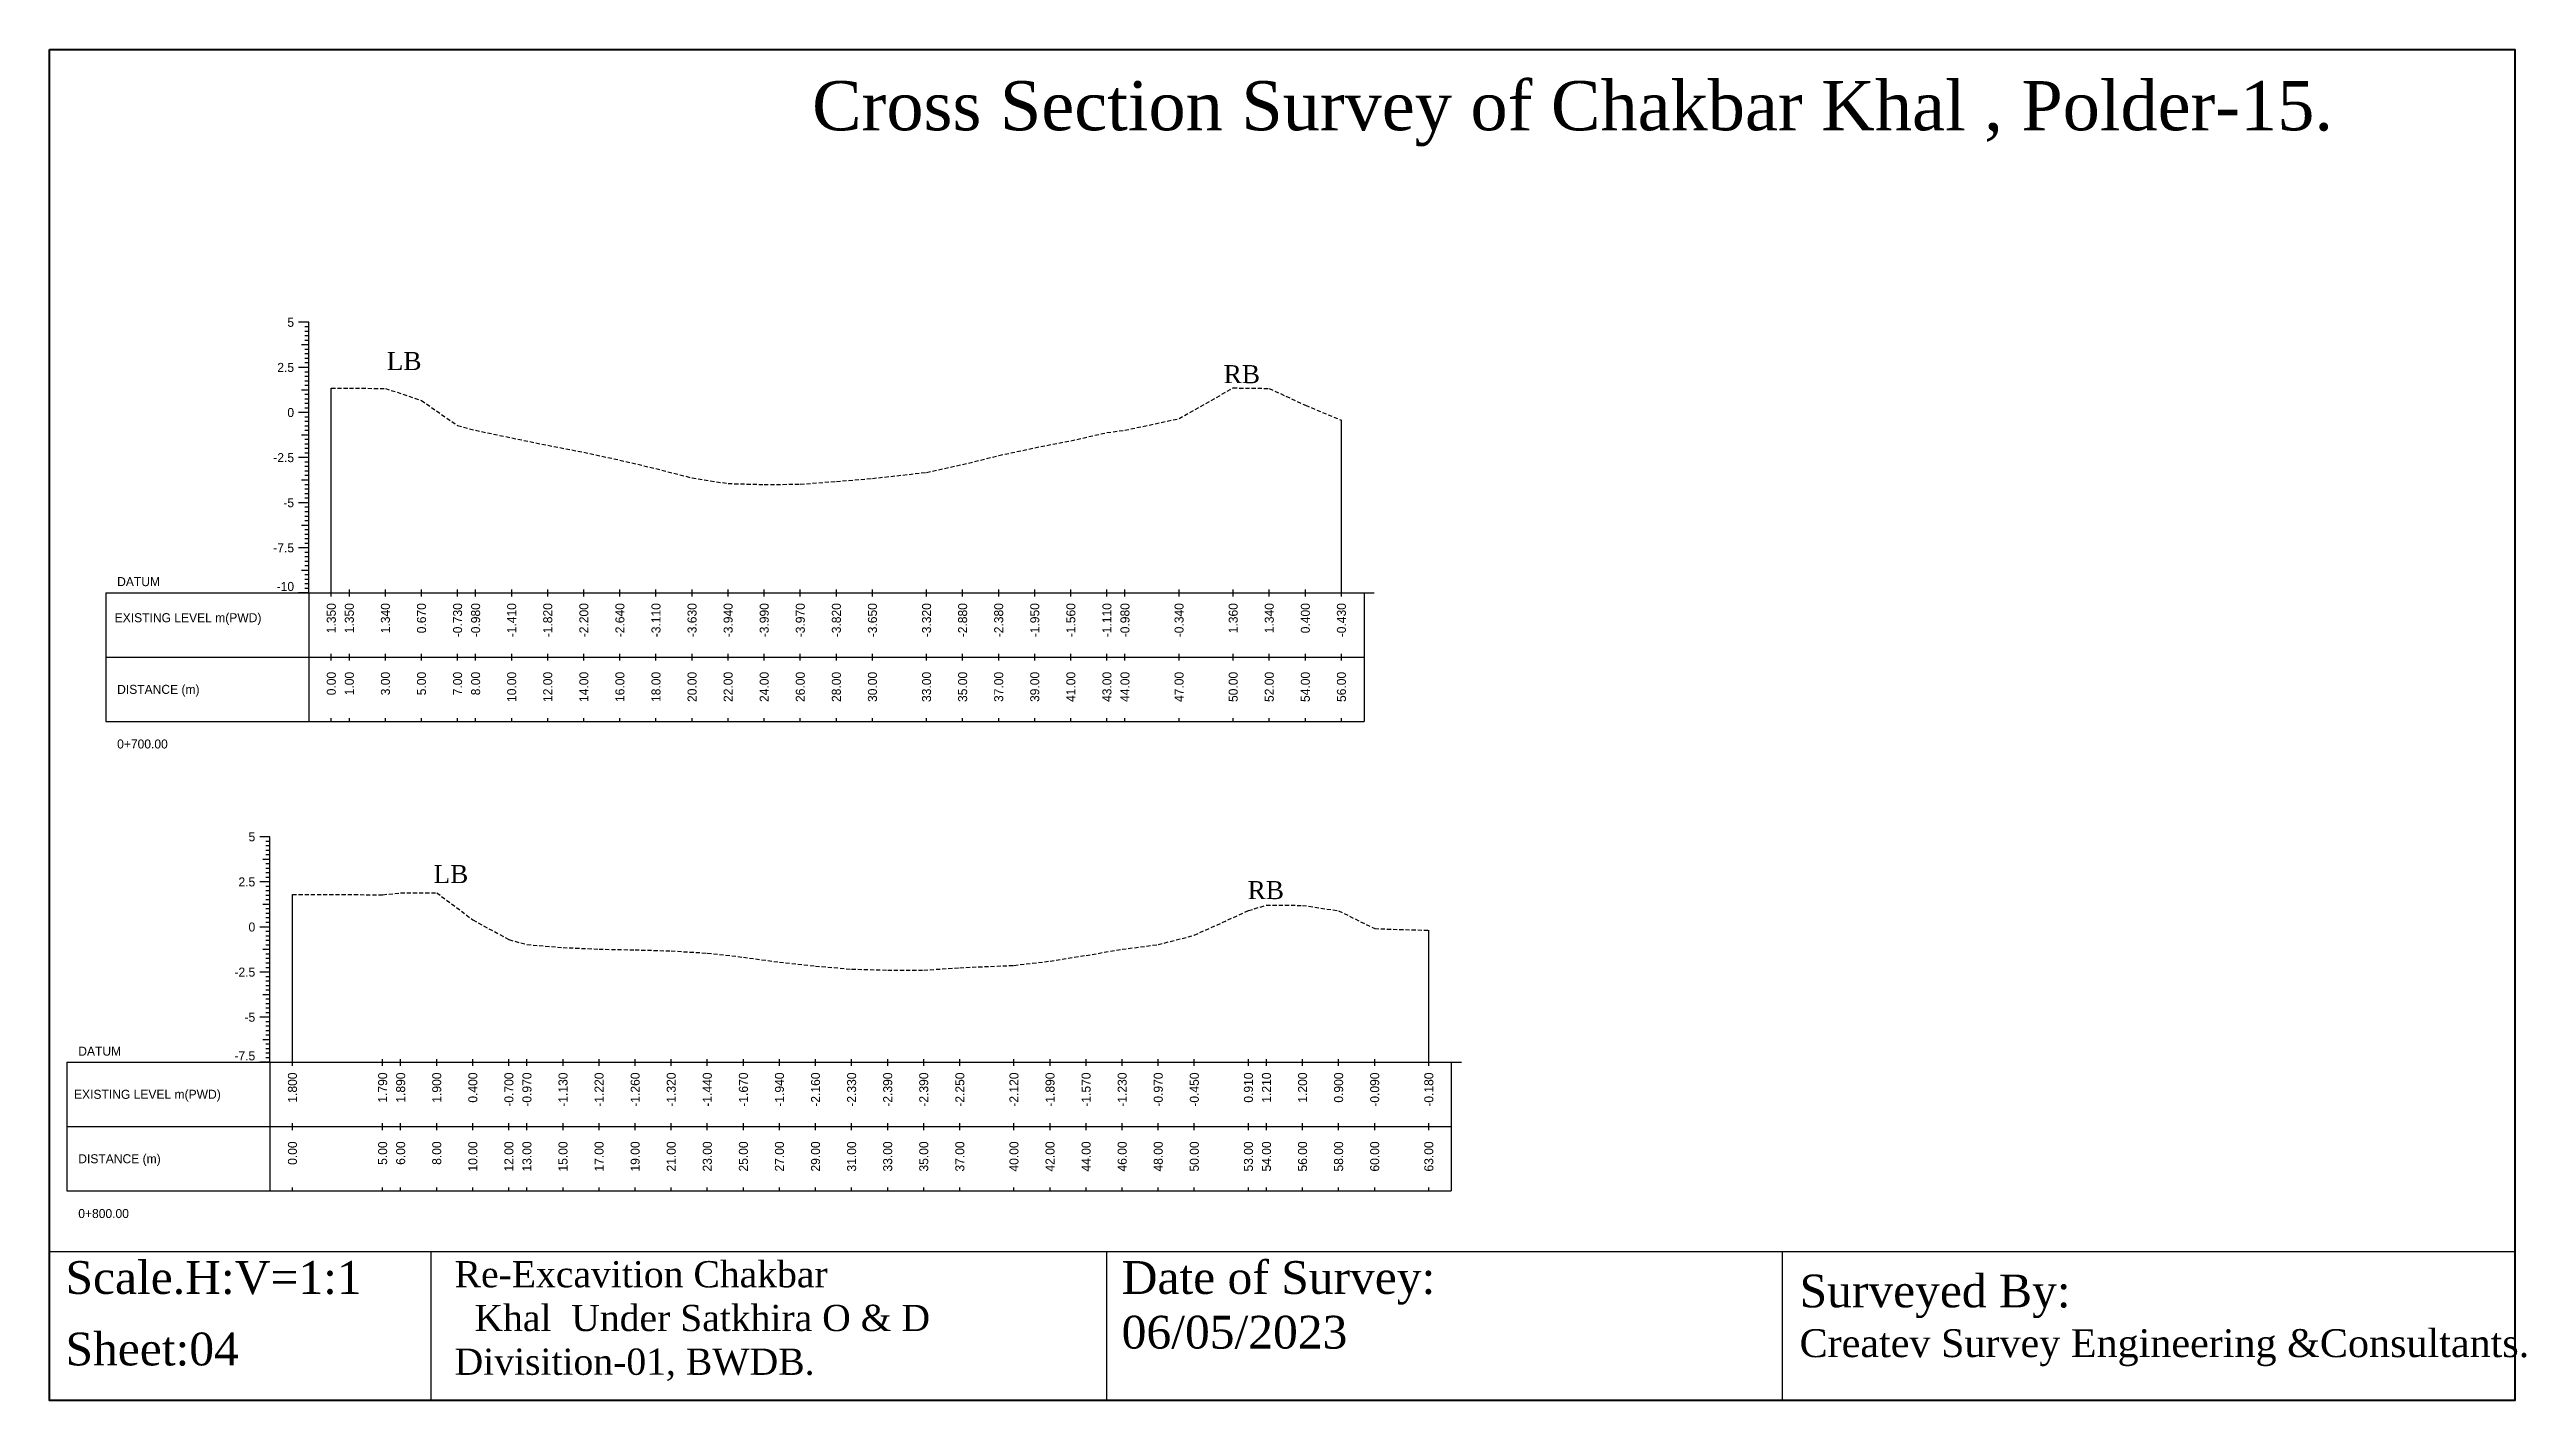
# Model space of a CAD drawing. Header units: inches. Extents: x 6579 to 9220, y -2276 to -1013.
# Drawn here: x 6579.3 to 6730.4, y -1534.4 to -1452.1 of the extents above; entities that cross this region are included whole.
import ezdxf
from ezdxf.enums import TextEntityAlignment as Align

# ---------------------------------------------------------------- set-up
doc = ezdxf.new("R2010")
doc.units = ezdxf.units.IN
doc.header["$MEASUREMENT"] = 0
doc.linetypes.add('HIDDEN', pattern=[0.375, 0.25, -0.125])
doc.layers.add('CS_Drawing', color=7, linetype='Continuous')
doc.layers.add('GL', color=3, linetype='HIDDEN')
doc.styles.add('romans', font='romans.shx')

msp = doc.modelspace()

# ---------------------------------------------------------------- texts
at = {"attachment_point": 1, "style": 'romans'}
for s, insert, char_height, width in [('{\\fTimes New Roman|b0|i0|c0|p18;Cross Section Survey of Chakbar Khal , Polder-15.}', (6625.85, -1453.98), 3, 89.3868), ('{\\fTimes New Roman|b0|i0|c0|p18;LB}', (6599.91, -1470.5), 1.1, 289.7464), ('{\\fTimes New Roman|b0|i0|c0|p18;RB}', (6650.95, -1471.3), 1.1, 289.7464), ('{\\fTimes New Roman|b0|i0|c0|p18;LB}', (6602.76, -1501.78), 1.1, 289.7464), ('{\\fTimes New Roman|b0|i0|c0|p18;RB}', (6652.41, -1502.76), 1.1, 289.7464), ('{\\fTimes New Roman|b0|i0|c0|p18;Scale.H:V=1:1}', (6580.32, -1525.93), 2, 22.2708), ('{\\fTimes New Roman|b0|i0|c0|p18;Re-Excavition Chakbar \\P  Khal  Under Satkhira O & D    Divisition-01, BWDB.}', (6604.05, -1525.93), 1.6, 38.8405), ('{\\fTimes New Roman|b0|i0|c0|p18;Date of Survey: 06/05/2023}', (6644.73, -1525.93), 2, 22.2708), ('{\\fTimes New Roman|b0|i0|c0|p18;Surveyed By:                                     \\H0.85x;Createv Survey Engineering &Consultants.}', (6686.07, -1526.75), 2, 45.2193), ('{\\fTimes New Roman|b0|i0|c0|p18;Sheet:04}', (6580.32, -1530.29), 2, 38.8405)]:
    msp.add_mtext(s, dxfattribs=dict(at, insert=insert, char_height=char_height, width=width))
at = {"layer": 'CS_Drawing'}
for s, p in [('5', (6594.26, -1468.69)), ('2.5', (6594.26, -1471.44)), ('0', (6594.26, -1474.19)), ('-2.5', (6594.26, -1476.94)), ('-5', (6594.26, -1479.69)), ('-7.5', (6594.26, -1482.44)), ('5', (6591.89, -1500.06)), ('2.5', (6591.89, -1502.81)), ('0', (6591.89, -1505.56)), ('-2.5', (6591.89, -1508.31)), ('-5', (6591.89, -1511.06))]:
    msp.add_text(s, height=0.55, dxfattribs=at).set_placement(p, align=Align.MIDDLE_RIGHT)
for s, p in [('DATUM', (6583.47, -1484.5)), ('EXISTING LEVEL m(PWD)', (6583.32, -1486.7)), ('DISTANCE (m)', (6583.47, -1491.07)), ('0+700.00', (6583.47, -1494.4)), ('DATUM', (6581.1, -1513.13)), ('EXISTING LEVEL m(PWD)', (6580.84, -1515.76)), ('DISTANCE (m)', (6581.1, -1519.69)), ('0+800.00', (6581.1, -1523.03))]:
    msp.add_text(s, height=0.55, dxfattribs=at).set_placement(p, align=Align.MIDDLE_LEFT)
for s, p in [('-10', (6594.26, -1485.07)), ('-7.5', (6591.89, -1513.69))]:
    msp.add_text(s, height=0.55, dxfattribs=at).set_placement(p, align=Align.RIGHT)
for s, p in [('1.350', (6596.53, -1485.81)), ('1.350', (6597.63, -1485.81)), ('1.340', (6599.83, -1485.81)), ('0.670', (6602.03, -1485.81)), ('-0.730', (6604.23, -1485.81)), ('-0.980', (6605.33, -1485.81)), ('-1.410', (6607.53, -1485.81)), ('-1.820', (6609.73, -1485.81)), ('-2.200', (6611.93, -1485.81)), ('-2.640', (6614.13, -1485.81)), ('-3.110', (6616.33, -1485.81)), ('-3.630', (6618.53, -1485.81)), ('-3.940', (6620.73, -1485.81)), ('-3.990', (6622.93, -1485.81)), ('-3.970', (6625.13, -1485.81)), ('-3.820', (6627.33, -1485.81)), ('-3.650', (6629.53, -1485.81)), ('-3.320', (6632.83, -1485.81)), ('-2.880', (6635.03, -1485.81)), ('-2.380', (6637.23, -1485.81)), ('-1.950', (6639.43, -1485.81)), ('-1.560', (6641.63, -1485.81)), ('-1.110', (6643.83, -1485.81)), ('-0.980', (6644.93, -1485.81)), ('-0.340', (6648.23, -1485.81)), ('1.360', (6651.53, -1485.81)), ('1.340', (6653.73, -1485.81)), ('0.400', (6655.93, -1485.81)), ('-0.430', (6658.13, -1485.81)), ('0.00', (6596.53, -1490)), ('1.00', (6597.63, -1490)), ('3.00', (6599.83, -1490)), ('5.00', (6602.03, -1490)), ('7.00', (6604.23, -1490)), ('8.00', (6605.33, -1490)), ('10.00', (6607.53, -1490)), ('12.00', (6609.73, -1490)), ('14.00', (6611.93, -1490)), ('16.00', (6614.13, -1490)), ('18.00', (6616.33, -1490)), ('20.00', (6618.53, -1490)), ('22.00', (6620.73, -1490)), ('24.00', (6622.93, -1490)), ('26.00', (6625.13, -1490)), ('28.00', (6627.33, -1490)), ('30.00', (6629.53, -1490)), ('33.00', (6632.83, -1490)), ('35.00', (6635.03, -1490)), ('37.00', (6637.23, -1490)), ('39.00', (6639.43, -1490)), ('41.00', (6641.63, -1490)), ('43.00', (6643.83, -1490)), ('44.00', (6644.93, -1490)), ('47.00', (6648.23, -1490)), ('50.00', (6651.53, -1490)), ('52.00', (6653.73, -1490)), ('54.00', (6655.93, -1490)), ('56.00', (6658.13, -1490)), ('1.800', (6594.16, -1514.43)), ('1.790', (6599.66, -1514.43)), ('1.890', (6600.76, -1514.43)), ('1.900', (6602.96, -1514.43)), ('0.400', (6605.16, -1514.43)), ('-0.700', (6607.36, -1514.43)), ('-0.970', (6608.46, -1514.43)), ('-1.130', (6610.66, -1514.43)), ('-1.220', (6612.86, -1514.43)), ('-1.260', (6615.06, -1514.43)), ('-1.320', (6617.26, -1514.43)), ('-1.440', (6619.46, -1514.43)), ('-1.670', (6621.66, -1514.43)), ('-1.940', (6623.86, -1514.43)), ('-2.160', (6626.06, -1514.43)), ('-2.330', (6628.26, -1514.43)), ('-2.390', (6630.46, -1514.43)), ('-2.390', (6632.66, -1514.43)), ('-2.250', (6634.86, -1514.43)), ('-2.120', (6638.16, -1514.43)), ('-1.890', (6640.36, -1514.43)), ('-1.570', (6642.56, -1514.43)), ('-1.230', (6644.76, -1514.43)), ('-0.970', (6646.96, -1514.43)), ('-0.450', (6649.16, -1514.43)), ('0.910', (6652.46, -1514.43)), ('1.210', (6653.56, -1514.43)), ('1.200', (6655.76, -1514.43)), ('0.900', (6657.96, -1514.43)), ('-0.090', (6660.16, -1514.43)), ('-0.180', (6663.46, -1514.43)), ('0.00', (6594.16, -1518.63)), ('5.00', (6599.66, -1518.63)), ('6.00', (6600.76, -1518.63)), ('8.00', (6602.96, -1518.63)), ('10.00', (6605.16, -1518.63)), ('12.00', (6607.36, -1518.63)), ('13.00', (6608.46, -1518.63)), ('15.00', (6610.66, -1518.63)), ('17.00', (6612.86, -1518.63)), ('19.00', (6615.06, -1518.63)), ('21.00', (6617.26, -1518.63)), ('23.00', (6619.46, -1518.63)), ('25.00', (6621.66, -1518.63)), ('27.00', (6623.86, -1518.63)), ('29.00', (6626.06, -1518.63)), ('31.00', (6628.26, -1518.63)), ('33.00', (6630.46, -1518.63)), ('35.00', (6632.66, -1518.63)), ('37.00', (6634.86, -1518.63)), ('40.00', (6638.16, -1518.63)), ('42.00', (6640.36, -1518.63)), ('44.00', (6642.56, -1518.63)), ('46.00', (6644.76, -1518.63)), ('48.00', (6646.96, -1518.63)), ('50.00', (6649.16, -1518.63)), ('53.00', (6652.46, -1518.63)), ('54.00', (6653.56, -1518.63)), ('56.00', (6655.76, -1518.63)), ('58.00', (6657.96, -1518.63)), ('60.00', (6660.16, -1518.63)), ('63.00', (6663.46, -1518.63))]:
    msp.add_text(s, height=0.55, rotation=90, dxfattribs=at).set_placement(p, align=Align.MIDDLE_RIGHT)

# ---------------------------------------------------------------- linework, layer by layer
at = {"color": 4, "lineweight": 40}
msp.add_lwpolyline([(6579.35, -1452.06), (6729.69, -1452.06), (6729.69, -1534.43), (6579.35, -1534.43)], close=True, dxfattribs=at)
for points in [[(6729.69, -1452.06), (6729.69, -1534.43)], [(6579.35, -1525.35), (6729.69, -1525.35)], [(6579.35, -1525.35), (6579.35, -1534.43)], [(6602.59, -1525.35), (6602.59, -1534.43)], [(6643.8, -1525.35), (6643.8, -1534.43)], [(6685, -1525.35), (6685, -1534.43)]]:
    msp.add_lwpolyline(points)
at = {"layer": 'CS_Drawing'}
for p, q in [((6595.16, -1468.69), (6594.54, -1468.69)), ((6595.16, -1468.69), (6594.72, -1468.69)), ((6595.16, -1468.69), (6594.91, -1468.69)), ((6595.16, -1468.97), (6594.91, -1468.97)), ((6595.16, -1469.24), (6594.91, -1469.24)), ((6595.16, -1469.52), (6594.91, -1469.52)), ((6595.16, -1485.19), (6595.16, -1468.69)), ((6595.16, -1470.07), (6594.72, -1470.07)), ((6595.16, -1469.79), (6594.91, -1469.79)), ((6595.16, -1470.07), (6594.91, -1470.07)), ((6595.16, -1470.34), (6594.91, -1470.34)), ((6595.16, -1470.62), (6594.91, -1470.62)), ((6595.16, -1470.89), (6594.91, -1470.89)), ((6595.16, -1471.17), (6594.91, -1471.17)), ((6595.16, -1471.44), (6594.54, -1471.44)), ((6595.16, -1471.44), (6594.72, -1471.44)), ((6595.16, -1471.44), (6594.91, -1471.44)), ((6595.16, -1471.72), (6594.91, -1471.72)), ((6595.16, -1471.99), (6594.91, -1471.99)), ((6595.16, -1472.27), (6594.91, -1472.27)), ((6595.16, -1472.54), (6594.91, -1472.54)), ((6596.53, -1485.19), (6596.53, -1472.71)), ((6595.16, -1474.19), (6594.54, -1474.19)), ((6595.16, -1472.82), (6594.72, -1472.82)), ((6595.16, -1474.19), (6594.72, -1474.19)), ((6595.16, -1472.82), (6594.91, -1472.82)), ((6595.16, -1473.09), (6594.91, -1473.09)), ((6595.16, -1473.37), (6594.91, -1473.37)), ((6595.16, -1473.64), (6594.91, -1473.64)), ((6595.16, -1473.92), (6594.91, -1473.92)), ((6595.16, -1474.19), (6594.91, -1474.19)), ((6595.16, -1475.57), (6594.72, -1475.57)), ((6595.16, -1474.47), (6594.91, -1474.47)), ((6595.16, -1474.74), (6594.91, -1474.74)), ((6595.16, -1475.02), (6594.91, -1475.02)), ((6595.16, -1475.29), (6594.91, -1475.29)), ((6595.16, -1475.57), (6594.91, -1475.57)), ((6658.13, -1485.19), (6658.13, -1474.66)), ((6595.16, -1476.94), (6594.54, -1476.94)), ((6595.16, -1476.94), (6594.72, -1476.94)), ((6595.16, -1475.84), (6594.91, -1475.84)), ((6595.16, -1476.12), (6594.91, -1476.12)), ((6595.16, -1476.39), (6594.91, -1476.39)), ((6595.16, -1476.67), (6594.91, -1476.67)), ((6595.16, -1476.94), (6594.91, -1476.94)), ((6595.16, -1477.22), (6594.91, -1477.22)), ((6595.16, -1478.32), (6594.72, -1478.32)), ((6595.16, -1477.49), (6594.91, -1477.49)), ((6595.16, -1477.77), (6594.91, -1477.77)), ((6595.16, -1478.04), (6594.91, -1478.04)), ((6595.16, -1478.32), (6594.91, -1478.32)), ((6595.16, -1478.59), (6594.91, -1478.59)), ((6595.16, -1479.69), (6594.54, -1479.69)), ((6595.16, -1479.69), (6594.72, -1479.69)), ((6595.16, -1478.87), (6594.91, -1478.87)), ((6595.16, -1479.14), (6594.91, -1479.14)), ((6595.16, -1479.42), (6594.91, -1479.42)), ((6595.16, -1479.69), (6594.91, -1479.69)), ((6595.16, -1479.97), (6594.91, -1479.97)), ((6595.16, -1480.24), (6594.91, -1480.24)), ((6595.16, -1481.07), (6594.72, -1481.07)), ((6595.16, -1480.52), (6594.91, -1480.52)), ((6595.16, -1480.79), (6594.91, -1480.79)), ((6595.16, -1481.07), (6594.91, -1481.07)), ((6595.16, -1481.34), (6594.91, -1481.34)), ((6595.16, -1481.62), (6594.91, -1481.62)), ((6595.16, -1482.44), (6594.54, -1482.44)), ((6595.16, -1482.44), (6594.72, -1482.44)), ((6595.16, -1481.89), (6594.91, -1481.89)), ((6595.16, -1482.17), (6594.91, -1482.17)), ((6595.16, -1482.44), (6594.91, -1482.44)), ((6595.16, -1482.72), (6594.91, -1482.72)), ((6595.16, -1482.99), (6594.91, -1482.99)), ((6595.16, -1483.27), (6594.91, -1483.27)), ((6595.16, -1483.82), (6594.72, -1483.82)), ((6595.16, -1483.54), (6594.91, -1483.54)), ((6595.16, -1483.82), (6594.91, -1483.82)), ((6595.16, -1484.09), (6594.91, -1484.09)), ((6595.16, -1484.37), (6594.91, -1484.37)), ((6595.16, -1484.64), (6594.91, -1484.64)), ((6582.78, -1485.19), (6595.16, -1485.19)), ((6582.78, -1485.19), (6582.78, -1493.03)), ((6595.16, -1485.19), (6594.54, -1485.19)), ((6595.16, -1485.19), (6594.72, -1485.19)), ((6595.16, -1484.92), (6594.91, -1484.92)), ((6595.16, -1485.19), (6594.91, -1485.19)), ((6595.16, -1485.19), (6659.51, -1485.19)), ((6595.16, -1485.19), (6595.16, -1493.03)), ((6596.53, -1485.4), (6596.53, -1484.98)), ((6597.63, -1485.4), (6597.63, -1484.98)), ((6599.83, -1485.4), (6599.83, -1484.98)), ((6602.03, -1485.4), (6602.03, -1484.98)), ((6604.23, -1485.4), (6604.23, -1484.98)), ((6605.33, -1485.4), (6605.33, -1484.98)), ((6607.53, -1485.4), (6607.53, -1484.98)), ((6609.73, -1485.4), (6609.73, -1484.98)), ((6611.93, -1485.4), (6611.93, -1484.98)), ((6614.13, -1485.4), (6614.13, -1484.98)), ((6616.33, -1485.4), (6616.33, -1484.98)), ((6618.53, -1485.4), (6618.53, -1484.98)), ((6620.73, -1485.4), (6620.73, -1484.98)), ((6622.93, -1485.4), (6622.93, -1484.98)), ((6625.13, -1485.4), (6625.13, -1484.98)), ((6627.33, -1485.4), (6627.33, -1484.98)), ((6629.53, -1485.4), (6629.53, -1484.98)), ((6632.83, -1485.4), (6632.83, -1484.98)), ((6635.03, -1485.4), (6635.03, -1484.98)), ((6637.23, -1485.4), (6637.23, -1484.98)), ((6639.43, -1485.4), (6639.43, -1484.98)), ((6641.63, -1485.4), (6641.63, -1484.98)), ((6643.83, -1485.4), (6643.83, -1484.98)), ((6644.93, -1485.4), (6644.93, -1484.98)), ((6648.23, -1485.4), (6648.23, -1484.98)), ((6651.53, -1485.4), (6651.53, -1484.98)), ((6653.73, -1485.4), (6653.73, -1484.98)), ((6655.93, -1485.4), (6655.93, -1484.98)), ((6658.13, -1485.4), (6658.13, -1484.98)), ((6659.51, -1485.19), (6660.12, -1485.19)), ((6659.51, -1485.19), (6659.94, -1485.19)), ((6659.51, -1485.19), (6659.75, -1485.19)), ((6659.51, -1485.19), (6659.51, -1493.03)), ((6582.78, -1489.11), (6595.16, -1489.11)), ((6595.16, -1489.11), (6659.51, -1489.11)), ((6595.16, -1489.11), (6659.51, -1489.11)), ((6596.53, -1489.32), (6596.53, -1488.9)), ((6597.63, -1489.32), (6597.63, -1488.9)), ((6599.83, -1489.32), (6599.83, -1488.9)), ((6602.03, -1489.32), (6602.03, -1488.9)), ((6604.23, -1489.32), (6604.23, -1488.9)), ((6605.33, -1489.32), (6605.33, -1488.9)), ((6607.53, -1489.32), (6607.53, -1488.9)), ((6609.73, -1489.32), (6609.73, -1488.9)), ((6611.93, -1489.32), (6611.93, -1488.9)), ((6614.13, -1489.32), (6614.13, -1488.9)), ((6616.33, -1489.32), (6616.33, -1488.9)), ((6618.53, -1489.32), (6618.53, -1488.9)), ((6620.73, -1489.32), (6620.73, -1488.9)), ((6622.93, -1489.32), (6622.93, -1488.9)), ((6625.13, -1489.32), (6625.13, -1488.9)), ((6627.33, -1489.32), (6627.33, -1488.9)), ((6629.53, -1489.32), (6629.53, -1488.9)), ((6632.83, -1489.32), (6632.83, -1488.9)), ((6635.03, -1489.32), (6635.03, -1488.9)), ((6637.23, -1489.32), (6637.23, -1488.9)), ((6639.43, -1489.32), (6639.43, -1488.9)), ((6641.63, -1489.32), (6641.63, -1488.9)), ((6643.83, -1489.32), (6643.83, -1488.9)), ((6644.93, -1489.32), (6644.93, -1488.9)), ((6648.23, -1489.32), (6648.23, -1488.9)), ((6651.53, -1489.32), (6651.53, -1488.9)), ((6653.73, -1489.32), (6653.73, -1488.9)), ((6655.93, -1489.32), (6655.93, -1488.9)), ((6658.13, -1489.32), (6658.13, -1488.9)), ((6582.78, -1493.03), (6595.16, -1493.03)), ((6595.16, -1493.03), (6659.51, -1493.03)), ((6596.53, -1493.03), (6596.53, -1492.82)), ((6597.63, -1493.03), (6597.63, -1492.82)), ((6599.83, -1493.03), (6599.83, -1492.82)), ((6602.03, -1493.03), (6602.03, -1492.82)), ((6604.23, -1493.03), (6604.23, -1492.82)), ((6605.33, -1493.03), (6605.33, -1492.82)), ((6607.53, -1493.03), (6607.53, -1492.82)), ((6609.73, -1493.03), (6609.73, -1492.82)), ((6611.93, -1493.03), (6611.93, -1492.82)), ((6614.13, -1493.03), (6614.13, -1492.82)), ((6616.33, -1493.03), (6616.33, -1492.82)), ((6618.53, -1493.03), (6618.53, -1492.82)), ((6620.73, -1493.03), (6620.73, -1492.82)), ((6622.93, -1493.03), (6622.93, -1492.82)), ((6625.13, -1493.03), (6625.13, -1492.82)), ((6627.33, -1493.03), (6627.33, -1492.82)), ((6629.53, -1493.03), (6629.53, -1492.82)), ((6632.83, -1493.03), (6632.83, -1492.82)), ((6635.03, -1493.03), (6635.03, -1492.82)), ((6637.23, -1493.03), (6637.23, -1492.82)), ((6639.43, -1493.03), (6639.43, -1492.82)), ((6641.63, -1493.03), (6641.63, -1492.82)), ((6643.83, -1493.03), (6643.83, -1492.82)), ((6644.93, -1493.03), (6644.93, -1492.82)), ((6648.23, -1493.03), (6648.23, -1492.82)), ((6651.53, -1493.03), (6651.53, -1492.82)), ((6653.73, -1493.03), (6653.73, -1492.82)), ((6655.93, -1493.03), (6655.93, -1492.82)), ((6658.13, -1493.03), (6658.13, -1492.82)), ((6592.78, -1500.06), (6592.17, -1500.06)), ((6592.78, -1500.06), (6592.35, -1500.06)), ((6592.78, -1501.44), (6592.35, -1501.44)), ((6592.78, -1500.06), (6592.54, -1500.06)), ((6592.78, -1500.34), (6592.54, -1500.34)), ((6592.78, -1500.61), (6592.54, -1500.61)), ((6592.78, -1500.89), (6592.54, -1500.89)), ((6592.78, -1501.16), (6592.54, -1501.16)), ((6592.78, -1501.44), (6592.54, -1501.44)), ((6592.78, -1513.81), (6592.78, -1500.06)), ((6592.78, -1502.81), (6592.17, -1502.81)), ((6592.78, -1502.81), (6592.35, -1502.81)), ((6592.78, -1501.71), (6592.54, -1501.71)), ((6592.78, -1501.99), (6592.54, -1501.99)), ((6592.78, -1502.26), (6592.54, -1502.26)), ((6592.78, -1502.54), (6592.54, -1502.54)), ((6592.78, -1502.81), (6592.54, -1502.81)), ((6592.78, -1504.19), (6592.35, -1504.19)), ((6592.78, -1503.09), (6592.54, -1503.09)), ((6592.78, -1503.36), (6592.54, -1503.36)), ((6592.78, -1503.64), (6592.54, -1503.64)), ((6592.78, -1503.91), (6592.54, -1503.91)), ((6592.78, -1504.19), (6592.54, -1504.19)), ((6592.78, -1504.46), (6592.54, -1504.46)), ((6594.16, -1513.81), (6594.16, -1503.58)), ((6592.78, -1505.56), (6592.17, -1505.56)), ((6592.78, -1505.56), (6592.35, -1505.56)), ((6592.78, -1504.74), (6592.54, -1504.74)), ((6592.78, -1505.01), (6592.54, -1505.01)), ((6592.78, -1505.29), (6592.54, -1505.29)), ((6592.78, -1505.56), (6592.54, -1505.56)), ((6592.78, -1505.84), (6592.54, -1505.84)), ((6663.46, -1513.81), (6663.46, -1505.76)), ((6592.78, -1506.94), (6592.35, -1506.94)), ((6592.78, -1506.11), (6592.54, -1506.11)), ((6592.78, -1506.39), (6592.54, -1506.39)), ((6592.78, -1506.66), (6592.54, -1506.66)), ((6592.78, -1506.94), (6592.54, -1506.94)), ((6592.78, -1507.21), (6592.54, -1507.21)), ((6592.78, -1507.49), (6592.54, -1507.49)), ((6592.78, -1508.31), (6592.17, -1508.31)), ((6592.78, -1508.31), (6592.35, -1508.31)), ((6592.78, -1507.76), (6592.54, -1507.76)), ((6592.78, -1508.04), (6592.54, -1508.04)), ((6592.78, -1508.31), (6592.54, -1508.31)), ((6592.78, -1508.59), (6592.54, -1508.59)), ((6592.78, -1508.86), (6592.54, -1508.86)), ((6592.78, -1509.69), (6592.35, -1509.69)), ((6592.78, -1509.14), (6592.54, -1509.14)), ((6592.78, -1509.41), (6592.54, -1509.41)), ((6592.78, -1509.69), (6592.54, -1509.69)), ((6592.78, -1509.96), (6592.54, -1509.96)), ((6592.78, -1510.24), (6592.54, -1510.24)), ((6592.78, -1511.06), (6592.17, -1511.06)), ((6592.78, -1511.06), (6592.35, -1511.06)), ((6592.78, -1510.51), (6592.54, -1510.51)), ((6592.78, -1510.79), (6592.54, -1510.79)), ((6592.78, -1511.06), (6592.54, -1511.06)), ((6592.78, -1511.34), (6592.54, -1511.34)), ((6592.78, -1511.61), (6592.54, -1511.61)), ((6592.78, -1511.89), (6592.54, -1511.89)), ((6592.78, -1512.44), (6592.35, -1512.44)), ((6592.78, -1512.16), (6592.54, -1512.16)), ((6592.78, -1512.44), (6592.54, -1512.44)), ((6592.78, -1512.71), (6592.54, -1512.71)), ((6592.78, -1512.99), (6592.54, -1512.99)), ((6592.78, -1513.26), (6592.54, -1513.26)), ((6580.41, -1513.81), (6592.78, -1513.81)), ((6580.41, -1513.81), (6580.41, -1521.65)), ((6592.78, -1513.81), (6592.17, -1513.81)), ((6592.78, -1513.81), (6592.35, -1513.81)), ((6592.78, -1513.54), (6592.54, -1513.54)), ((6592.78, -1513.81), (6592.54, -1513.81)), ((6592.78, -1513.81), (6664.83, -1513.81)), ((6592.78, -1513.81), (6592.78, -1521.65)), ((6594.16, -1514.02), (6594.16, -1513.61)), ((6599.66, -1514.02), (6599.66, -1513.61)), ((6600.76, -1514.02), (6600.76, -1513.61)), ((6602.96, -1514.02), (6602.96, -1513.61)), ((6605.16, -1514.02), (6605.16, -1513.61)), ((6607.36, -1514.02), (6607.36, -1513.61)), ((6608.46, -1514.02), (6608.46, -1513.61)), ((6610.66, -1514.02), (6610.66, -1513.61)), ((6612.86, -1514.02), (6612.86, -1513.61)), ((6615.06, -1514.02), (6615.06, -1513.61)), ((6617.26, -1514.02), (6617.26, -1513.61)), ((6619.46, -1514.02), (6619.46, -1513.61)), ((6621.66, -1514.02), (6621.66, -1513.61)), ((6623.86, -1514.02), (6623.86, -1513.61)), ((6626.06, -1514.02), (6626.06, -1513.61)), ((6628.26, -1514.02), (6628.26, -1513.61)), ((6630.46, -1514.02), (6630.46, -1513.61)), ((6632.66, -1514.02), (6632.66, -1513.61)), ((6634.86, -1514.02), (6634.86, -1513.61)), ((6638.16, -1514.02), (6638.16, -1513.61)), ((6640.36, -1514.02), (6640.36, -1513.61)), ((6642.56, -1514.02), (6642.56, -1513.61)), ((6644.76, -1514.02), (6644.76, -1513.61)), ((6646.96, -1514.02), (6646.96, -1513.61)), ((6649.16, -1514.02), (6649.16, -1513.61)), ((6652.46, -1514.02), (6652.46, -1513.61)), ((6653.56, -1514.02), (6653.56, -1513.61)), ((6655.76, -1514.02), (6655.76, -1513.61)), ((6657.96, -1514.02), (6657.96, -1513.61)), ((6660.16, -1514.02), (6660.16, -1513.61)), ((6663.46, -1514.02), (6663.46, -1513.61)), ((6664.83, -1513.81), (6665.45, -1513.81)), ((6664.83, -1513.81), (6665.27, -1513.81)), ((6664.83, -1513.81), (6665.08, -1513.81)), ((6664.83, -1513.81), (6664.83, -1521.65)), ((6580.41, -1517.73), (6592.78, -1517.73)), ((6592.78, -1517.73), (6664.83, -1517.73)), ((6592.78, -1517.73), (6664.83, -1517.73)), ((6594.16, -1517.94), (6594.16, -1517.53)), ((6599.66, -1517.94), (6599.66, -1517.53)), ((6600.76, -1517.94), (6600.76, -1517.53)), ((6602.96, -1517.94), (6602.96, -1517.53)), ((6605.16, -1517.94), (6605.16, -1517.53)), ((6607.36, -1517.94), (6607.36, -1517.53)), ((6608.46, -1517.94), (6608.46, -1517.53)), ((6610.66, -1517.94), (6610.66, -1517.53)), ((6612.86, -1517.94), (6612.86, -1517.53)), ((6615.06, -1517.94), (6615.06, -1517.53)), ((6617.26, -1517.94), (6617.26, -1517.53)), ((6619.46, -1517.94), (6619.46, -1517.53)), ((6621.66, -1517.94), (6621.66, -1517.53)), ((6623.86, -1517.94), (6623.86, -1517.53)), ((6626.06, -1517.94), (6626.06, -1517.53)), ((6628.26, -1517.94), (6628.26, -1517.53)), ((6630.46, -1517.94), (6630.46, -1517.53)), ((6632.66, -1517.94), (6632.66, -1517.53)), ((6634.86, -1517.94), (6634.86, -1517.53)), ((6638.16, -1517.94), (6638.16, -1517.53)), ((6640.36, -1517.94), (6640.36, -1517.53)), ((6642.56, -1517.94), (6642.56, -1517.53)), ((6644.76, -1517.94), (6644.76, -1517.53)), ((6646.96, -1517.94), (6646.96, -1517.53)), ((6649.16, -1517.94), (6649.16, -1517.53)), ((6652.46, -1517.94), (6652.46, -1517.53)), ((6653.56, -1517.94), (6653.56, -1517.53)), ((6655.76, -1517.94), (6655.76, -1517.53)), ((6657.96, -1517.94), (6657.96, -1517.53)), ((6660.16, -1517.94), (6660.16, -1517.53)), ((6663.46, -1517.94), (6663.46, -1517.53)), ((6580.41, -1521.65), (6592.78, -1521.65)), ((6592.78, -1521.65), (6664.83, -1521.65)), ((6594.16, -1521.65), (6594.16, -1521.44)), ((6599.66, -1521.65), (6599.66, -1521.44)), ((6600.76, -1521.65), (6600.76, -1521.44)), ((6602.96, -1521.65), (6602.96, -1521.44)), ((6605.16, -1521.65), (6605.16, -1521.44)), ((6607.36, -1521.65), (6607.36, -1521.44)), ((6608.46, -1521.65), (6608.46, -1521.44)), ((6610.66, -1521.65), (6610.66, -1521.44)), ((6612.86, -1521.65), (6612.86, -1521.44)), ((6615.06, -1521.65), (6615.06, -1521.44)), ((6617.26, -1521.65), (6617.26, -1521.44)), ((6619.46, -1521.65), (6619.46, -1521.44)), ((6621.66, -1521.65), (6621.66, -1521.44)), ((6623.86, -1521.65), (6623.86, -1521.44)), ((6626.06, -1521.65), (6626.06, -1521.44)), ((6628.26, -1521.65), (6628.26, -1521.44)), ((6630.46, -1521.65), (6630.46, -1521.44)), ((6632.66, -1521.65), (6632.66, -1521.44)), ((6634.86, -1521.65), (6634.86, -1521.44)), ((6638.16, -1521.65), (6638.16, -1521.44)), ((6640.36, -1521.65), (6640.36, -1521.44)), ((6642.56, -1521.65), (6642.56, -1521.44)), ((6644.76, -1521.65), (6644.76, -1521.44)), ((6646.96, -1521.65), (6646.96, -1521.44)), ((6649.16, -1521.65), (6649.16, -1521.44)), ((6652.46, -1521.65), (6652.46, -1521.44)), ((6653.56, -1521.65), (6653.56, -1521.44)), ((6655.76, -1521.65), (6655.76, -1521.44)), ((6657.96, -1521.65), (6657.96, -1521.44)), ((6660.16, -1521.65), (6660.16, -1521.44)), ((6663.46, -1521.65), (6663.46, -1521.44))]:
    msp.add_line(p, q, dxfattribs=at)
at = {"layer": 'GL'}
for points in [[(6596.53, -1472.71), (6597.63, -1472.71), (6599.83, -1472.72), (6602.03, -1473.45), (6604.23, -1474.99), (6605.33, -1475.27), (6607.53, -1475.74), (6609.73, -1476.19), (6611.93, -1476.61), (6614.13, -1477.09), (6616.33, -1477.61), (6618.53, -1478.18), (6620.73, -1478.52), (6622.93, -1478.58), (6625.13, -1478.56), (6627.33, -1478.39), (6629.53, -1478.21), (6632.83, -1477.84), (6635.03, -1477.36), (6637.23, -1476.81), (6639.43, -1476.34), (6641.63, -1475.91), (6643.83, -1475.41), (6644.93, -1475.27), (6648.23, -1474.56), (6651.53, -1472.69), (6653.73, -1472.72), (6655.93, -1473.75), (6658.13, -1474.66)], [(6594.16, -1503.58), (6599.66, -1503.59), (6600.76, -1503.48), (6602.96, -1503.47), (6605.16, -1505.12), (6607.36, -1506.33), (6608.46, -1506.63), (6610.66, -1506.81), (6612.86, -1506.91), (6615.06, -1506.95), (6617.26, -1507.02), (6619.46, -1507.15), (6621.66, -1507.4), (6623.86, -1507.7), (6626.06, -1507.94), (6628.26, -1508.13), (6630.46, -1508.19), (6632.66, -1508.19), (6634.86, -1508.04), (6638.16, -1507.9), (6640.36, -1507.64), (6642.56, -1507.29), (6644.76, -1506.92), (6646.96, -1506.63), (6649.16, -1506.06), (6652.46, -1504.56), (6653.56, -1504.23), (6655.76, -1504.24), (6657.96, -1504.57), (6660.16, -1505.66), (6663.46, -1505.76)]]:
    msp.add_lwpolyline(points, dxfattribs=at)

msp.set_redraw_order([(e.dxf.handle, doc.entitydb.next_handle()) for e in msp.query("TEXT MTEXT ATTDEF DIMENSION ARC_DIMENSION")])  # texts and dimensions are drawn at this point

doc.saveas('drawing.dxf')
